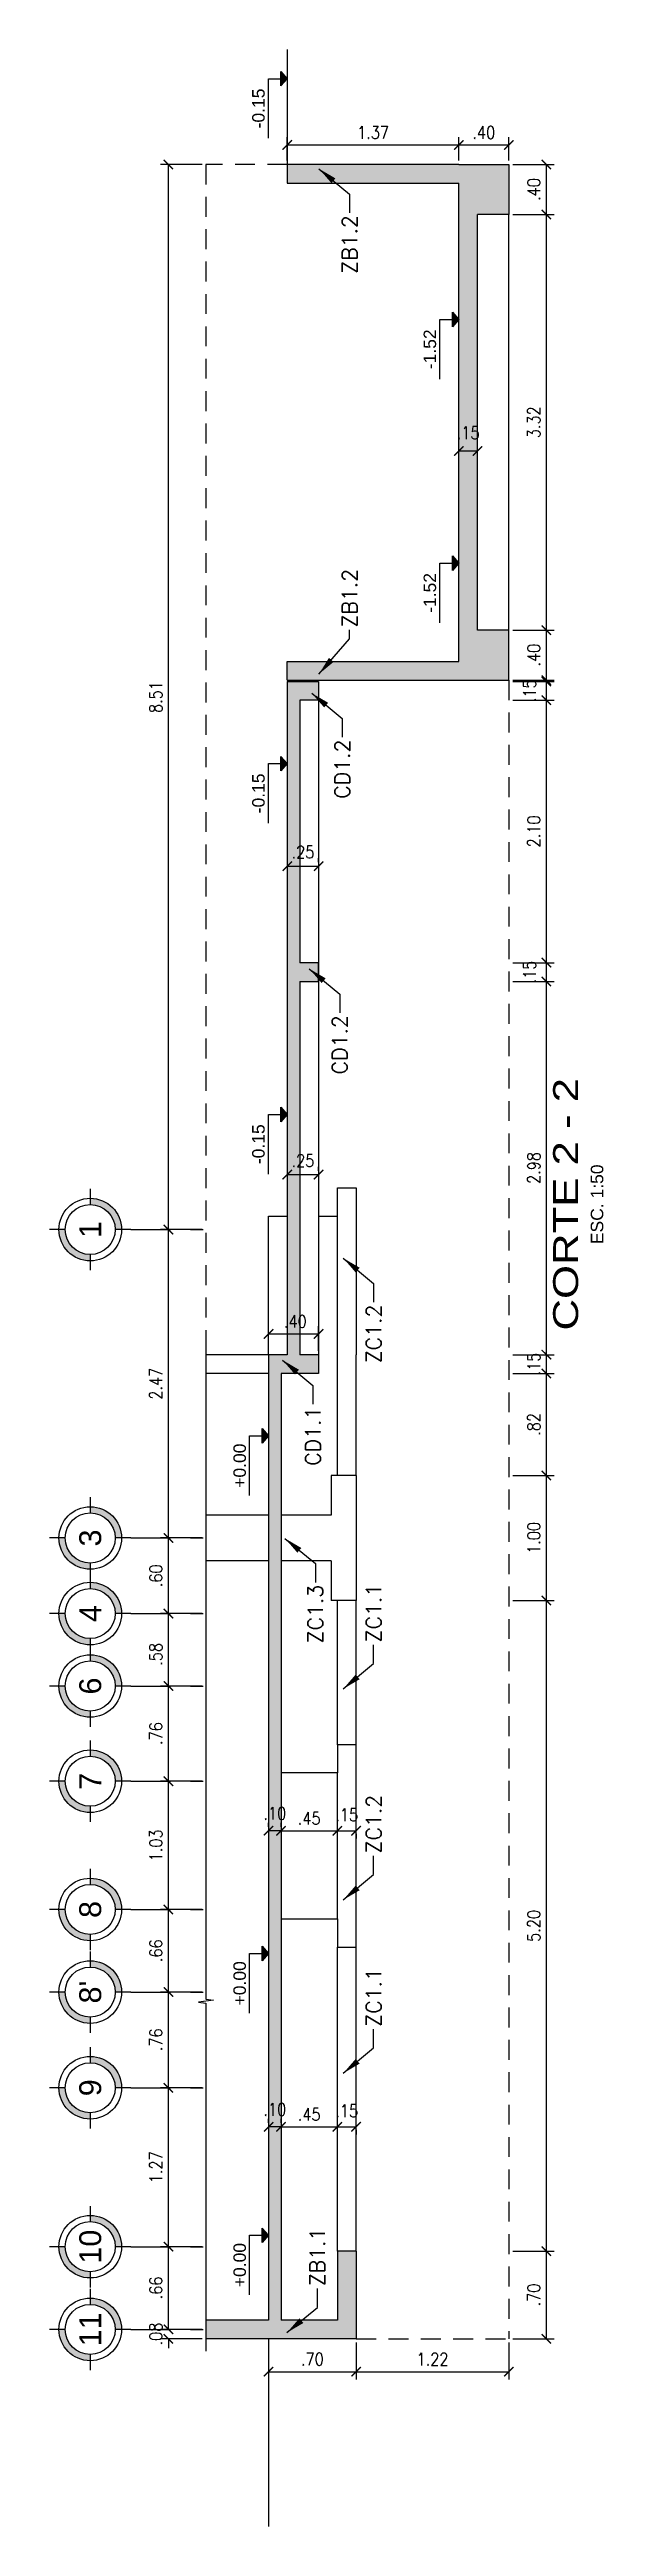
# Model space of a CAD drawing. Header units: millimetres. Extents: x 32 to 57.1, y -1.6 to 19.3.
# Drawn here: x 31.96 to 36.39, y -1.57 to 18.22 of the extents above; entities that cross this region are included whole.
import ezdxf
from ezdxf.enums import TextEntityAlignment as Align

# ---------------------------------------------------------------- set-up
doc = ezdxf.new("R2010")
doc.units = ezdxf.units.MM
doc.header["$LTSCALE"] = 0.05
doc.linetypes.add('DASHDOT2', pattern=[12.7, 6.35, -3.175, 0, -3.175])
doc.linetypes.add('HIDDEN2', pattern=[4.7625, 3.175, -1.5875])
for name, color, linetype in [('ACHURADO', 1, 'Continuous'), ('ACOTADO', 2, 'Continuous'), ('CANT_INVIS', 2, 'HIDDEN2'), ('CANT_VIS', 3, 'Continuous'), ('CONT_CORTE', 4, 'Continuous'), ('EJES', 1, 'DASHDOT2'), ('TITULOS', 1, 'Continuous'), ('TXT_IND', 2, 'Continuous')]:
    doc.layers.add(name, color=color, linetype=linetype)
doc.styles.add('ACOTAMIENTOS', font='romans.shx', dxfattribs={"width": 0.85})
doc.styles.add('ARIAL', font='arial.ttf')
doc.styles.get("Standard").update_dxf_attribs({"font": 'romans.shx'})
doc.dimstyles.new('ACOTA_50', dxfattribs={"dimscale": 0.05, "dimtxt": 2, "dimasz": 1.5, "dimexe": 1.25, "dimexo": 0.625, "dimgap": 1, "dimtad": 1, "dimzin": 4, "dimdsep": 46, "dimtxsty": 'ACOTAMIENTOS', "dimblk1": 'ARCHTICK', "dimblk2": 'ARCHTICK', "dimsah": 1, "dimcen": 1.5, "dimclrd": 1, "dimclre": 1, "dimclrt": 256, "dimadec": 0, "dimazin": 0, "dimtfac": 1, "dimtofl": 0, "dimtmove": 2, "dimatfit": 3, "dimfxl": 0, "dimtolj": 1, "dimtzin": 0, "dimarcsym": 0})

msp = doc.modelspace()

# ---------------------------------------------------------------- texts
at = {"layer": 'TXT_IND', "color": 4, "char_height": 0.12, "rotation": 90}
for s, insert, attachment_point in [('ZB1.2', (34.359, 16.897), 6), ('ZB1.2', (34.359, 13.602), 4), ('CD1.2', (34.301, 12.706), 6), ('CD1.2', (34.281, 10.503), 6), ('ZC1.2', (34.552, 8.19), 6), ('CD1.1', (34.067, 7.375), 6), ('ZC1.3', (34.086, 5.951), 6), ('ZC1.1', (34.552, 5.491), 4), ('ZC1.2', (34.552, 3.804), 4), ('ZC1.1', (34.552, 2.419), 4), ('ZB1.1', (34.102, 0.345), 4)]:
    msp.add_mtext(s, dxfattribs=dict(at, insert=insert, attachment_point=attachment_point))

# ---------------------------------------------------------------- blocks, each defined once
blk = doc.blocks.new('Nivel-elev')
at = {"layer": 'TXT_IND'}
blk.add_hatch(color=1, dxfattribs=at).paths.add_polyline_path([(-0.058, 0.051), (0.058, 0.051), (0, 0)])
for p, q in [((0, 0), (-0.058, 0.051)), ((-0.058, 0.051), (0.058, 0.051)), ((0.058, 0.051), (0, 0))]:
    blk.add_line(p, q, dxfattribs=at)
blk.add_lwpolyline([(-0.476, 0.151), (0, 0.151), (0, 0.051)], dxfattribs=at)
blk.add_attdef('+2.85', (-0.476, 0.171), '', height=0.0975, dxfattribs=at)
blk = doc.blocks.new('_ARCHTICK')
at = {"color": 0, "linetype": 'ByBlock', "const_width": 0.15}
blk.add_lwpolyline([(-0.5, -0.5), (0.5, 0.5)], dxfattribs=at)
blk = doc.blocks.new('*D170')
at = {"layer": 'ACOTADO', "color": 1, "lineweight": -2}
for p, q in [((33.712, -0.106), (33.712, -0.4)), ((34.412, -0.106), (34.412, -0.4)), ((33.712, -0.338), (34.412, -0.338))]:
    blk.add_line(p, q, dxfattribs=at)
at = {"layer": 'DEFPOINTS', "color": 0}
for p in [(33.712, -0.075), (34.412, -0.075), (34.412, -0.338)]:
    blk.add_point(p, dxfattribs=at)
at = {"layer": 'ACOTADO', "color": 1, "lineweight": -2, "xscale": 0.07500000000000001, "yscale": 0.07500000000000001, "zscale": 0.07500000000000001, "rotation": 180}
blk.add_blockref('_ARCHTICK', (33.712, -0.338), dxfattribs=at)
at = {"layer": 'ACOTADO', "color": 1, "lineweight": -2, "xscale": 0.07500000000000001, "yscale": 0.07500000000000001, "zscale": 0.07500000000000001}
blk.add_blockref('_ARCHTICK', (34.412, -0.338), dxfattribs=at)
at = {"layer": 'ACOTADO', "insert": (34.062, -0.238), "char_height": 0.1, "attachment_point": 5, "style": 'ACOTAMIENTOS'}
blk.add_mtext('\\A1;.70', dxfattribs=at)
blk = doc.blocks.new('*D171')
at = {"layer": 'ACOTADO', "color": 1, "lineweight": -2}
for p, q in [((35.663, 0.625), (35.994, 0.625)), ((35.932, -0.075), (35.932, 0.625)), ((35.663, -0.075), (35.994, -0.075))]:
    blk.add_line(p, q, dxfattribs=at)
at = {"layer": 'DEFPOINTS', "color": 0}
for p in [(35.632, 0.625), (35.932, 0.625), (35.632, -0.075)]:
    blk.add_point(p, dxfattribs=at)
at = {"layer": 'ACOTADO', "color": 1, "lineweight": -2, "xscale": 0.07500000000000001, "yscale": 0.07500000000000001, "zscale": 0.07500000000000001}
for p, rotation in [((35.932, 0.625), 90), ((35.932, -0.075), 270)]:
    blk.add_blockref('_ARCHTICK', p, dxfattribs=dict(at, rotation=rotation))
at = {"layer": 'ACOTADO', "insert": (35.832, 0.275), "char_height": 0.1, "attachment_point": 5, "rotation": 90, "style": 'ACOTAMIENTOS'}
blk.add_mtext('\\A1;.70', dxfattribs=at)
blk = doc.blocks.new('*D169')
at = {"layer": 'ACOTADO', "color": 1, "lineweight": -2}
for p, q in [((35.663, 7.79), (35.994, 7.79)), ((35.932, 7.64), (35.932, 7.79)), ((35.663, 7.64), (35.994, 7.64))]:
    blk.add_line(p, q, dxfattribs=at)
at = {"layer": 'DEFPOINTS', "color": 0}
for p in [(35.632, 7.79), (35.932, 7.79), (35.632, 7.64)]:
    blk.add_point(p, dxfattribs=at)
at = {"layer": 'ACOTADO', "color": 1, "lineweight": -2, "xscale": 0.07500000000000001, "yscale": 0.07500000000000001, "zscale": 0.07500000000000001}
for p, rotation in [((35.932, 7.79), 90), ((35.932, 7.64), 270)]:
    blk.add_blockref('_ARCHTICK', p, dxfattribs=dict(at, rotation=rotation))
at = {"layer": 'ACOTADO', "insert": (35.832, 7.715), "char_height": 0.1, "attachment_point": 5, "rotation": 90, "style": 'ACOTAMIENTOS'}
blk.add_mtext('\\A1;.15', dxfattribs=at)
blk = doc.blocks.new('*D172')
at = {"layer": 'ACOTADO', "color": 1, "lineweight": -2}
for p, q in [((35.663, 5.825), (35.994, 5.825)), ((35.932, 0.625), (35.932, 5.825)), ((35.663, 0.625), (35.994, 0.625))]:
    blk.add_line(p, q, dxfattribs=at)
at = {"layer": 'DEFPOINTS', "color": 0}
for p in [(35.632, 5.825), (35.932, 5.825), (35.632, 0.625)]:
    blk.add_point(p, dxfattribs=at)
at = {"layer": 'ACOTADO', "color": 1, "lineweight": -2, "xscale": 0.07500000000000001, "yscale": 0.07500000000000001, "zscale": 0.07500000000000001}
for p, rotation in [((35.932, 5.825), 90), ((35.932, 0.625), 270)]:
    blk.add_blockref('_ARCHTICK', p, dxfattribs=dict(at, rotation=rotation))
at = {"layer": 'ACOTADO', "insert": (35.832, 3.225), "char_height": 0.1, "attachment_point": 5, "rotation": 90, "style": 'ACOTAMIENTOS'}
blk.add_mtext('\\A1;5.20', dxfattribs=at)
blk = doc.blocks.new('*D173')
at = {"layer": 'ACOTADO', "color": 1, "lineweight": -2}
for p, q in [((35.663, 6.825), (35.994, 6.825)), ((35.932, 5.825), (35.932, 6.825)), ((35.663, 5.825), (35.994, 5.825))]:
    blk.add_line(p, q, dxfattribs=at)
at = {"layer": 'DEFPOINTS', "color": 0}
for p in [(35.632, 6.825), (35.932, 6.825), (35.632, 5.825)]:
    blk.add_point(p, dxfattribs=at)
at = {"layer": 'ACOTADO', "color": 1, "lineweight": -2, "xscale": 0.07500000000000001, "yscale": 0.07500000000000001, "zscale": 0.07500000000000001}
for p, rotation in [((35.932, 6.825), 90), ((35.932, 5.825), 270)]:
    blk.add_blockref('_ARCHTICK', p, dxfattribs=dict(at, rotation=rotation))
at = {"layer": 'ACOTADO', "insert": (35.832, 6.325), "char_height": 0.1, "attachment_point": 5, "rotation": 90, "style": 'ACOTAMIENTOS'}
blk.add_mtext('\\A1;1.00', dxfattribs=at)
blk = doc.blocks.new('*D174')
at = {"layer": 'ACOTADO', "color": 1, "lineweight": -2}
for p, q in [((35.663, 7.64), (35.994, 7.64)), ((35.932, 6.825), (35.932, 7.64)), ((35.663, 6.825), (35.994, 6.825))]:
    blk.add_line(p, q, dxfattribs=at)
at = {"layer": 'DEFPOINTS', "color": 0}
for p in [(35.632, 7.64), (35.932, 7.64), (35.632, 6.825)]:
    blk.add_point(p, dxfattribs=at)
at = {"layer": 'ACOTADO', "color": 1, "lineweight": -2, "xscale": 0.07500000000000001, "yscale": 0.07500000000000001, "zscale": 0.07500000000000001}
for p, rotation in [((35.932, 7.64), 90), ((35.932, 6.825), 270)]:
    blk.add_blockref('_ARCHTICK', p, dxfattribs=dict(at, rotation=rotation))
at = {"layer": 'ACOTADO', "insert": (35.832, 7.233), "char_height": 0.1, "attachment_point": 5, "rotation": 90, "style": 'ACOTAMIENTOS'}
blk.add_mtext('\\A1;.82', dxfattribs=at)
blk = doc.blocks.new('Titulos')
at = {"layer": 'TITULOS', "color": 1, "style": 'ARIAL', "width": 1.25}
blk.add_attdef('TITULO_1', text='', height=0.2, dxfattribs=at).set_placement((0, 0.25), align=Align.MIDDLE_CENTER)
at = {"layer": 'TITULOS', "style": 'ARIAL', "width": 1.25}
blk.add_attdef('TITULO_2', text='', height=0.2, dxfattribs=at).set_placement((0, 0), align=Align.MIDDLE_CENTER)
at = {"layer": 'TITULOS', "color": 2, "width": 1.25}
for tag, p in [('ESCALA_1', (0, -0.25)), ('ESCALA_2', (0, -0.408))]:
    blk.add_attdef(tag, text='', height=0.1, dxfattribs=at).set_placement(p, align=Align.MIDDLE_CENTER)
blk = doc.blocks.new('*D175')
at = {"layer": 'ACOTADO', "color": 1, "lineweight": -2}
for p, q in [((33.712, 1.65), (33.712, 1.682)), ((33.812, 1.619), (33.712, 1.619)), ((33.812, 1.65), (33.812, 1.682))]:
    blk.add_line(p, q, dxfattribs=at)
at = {"layer": 'DEFPOINTS', "color": 0}
for p in [(33.712, 1.619), (33.712, 1.619), (33.812, 1.619)]:
    blk.add_point(p, dxfattribs=at)
at = {"layer": 'ACOTADO', "color": 1, "lineweight": -2, "xscale": 0.07500000000000001, "yscale": 0.07500000000000001, "zscale": 0.07500000000000001, "rotation": 180}
blk.add_blockref('_ARCHTICK', (33.712, 1.619), dxfattribs=at)
at = {"layer": 'ACOTADO', "color": 1, "lineweight": -2, "xscale": 0.07500000000000001, "yscale": 0.07500000000000001, "zscale": 0.07500000000000001}
blk.add_blockref('_ARCHTICK', (33.812, 1.619), dxfattribs=at)
at = {"layer": 'ACOTADO', "insert": (33.762, 1.758), "char_height": 0.1, "attachment_point": 5, "style": 'ACOTAMIENTOS'}
blk.add_mtext('\\A1;.10', dxfattribs=at)
blk = doc.blocks.new('*D176')
at = {"layer": 'ACOTADO', "color": 1, "lineweight": -2}
for p, q in [((33.812, 1.65), (33.812, 1.682)), ((33.812, 1.619), (34.262, 1.619)), ((34.262, 1.646), (34.262, 1.682))]:
    blk.add_line(p, q, dxfattribs=at)
at = {"layer": 'DEFPOINTS', "color": 0}
for p in [(33.812, 1.619), (34.262, 1.619), (34.262, 1.615)]:
    blk.add_point(p, dxfattribs=at)
at = {"layer": 'ACOTADO', "color": 1, "lineweight": -2, "xscale": 0.07500000000000001, "yscale": 0.07500000000000001, "zscale": 0.07500000000000001, "rotation": 180}
blk.add_blockref('_ARCHTICK', (33.812, 1.619), dxfattribs=at)
at = {"layer": 'ACOTADO', "color": 1, "lineweight": -2, "xscale": 0.07500000000000001, "yscale": 0.07500000000000001, "zscale": 0.07500000000000001}
blk.add_blockref('_ARCHTICK', (34.262, 1.619), dxfattribs=at)
at = {"layer": 'ACOTADO', "insert": (34.037, 1.719), "char_height": 0.1, "attachment_point": 5, "style": 'ACOTAMIENTOS'}
blk.add_mtext('\\A1;.45', dxfattribs=at)
blk = doc.blocks.new('*D177')
at = {"layer": 'ACOTADO', "color": 1, "lineweight": -2}
for p, q in [((34.262, 1.646), (34.262, 1.682)), ((34.262, 1.619), (34.412, 1.619)), ((34.412, 1.594), (34.412, 1.557))]:
    blk.add_line(p, q, dxfattribs=at)
at = {"layer": 'DEFPOINTS', "color": 0}
for p in [(34.262, 1.615), (34.412, 1.625), (34.412, 1.619)]:
    blk.add_point(p, dxfattribs=at)
at = {"layer": 'ACOTADO', "color": 1, "lineweight": -2, "xscale": 0.07500000000000001, "yscale": 0.07500000000000001, "zscale": 0.07500000000000001, "rotation": 180}
blk.add_blockref('_ARCHTICK', (34.262, 1.619), dxfattribs=at)
at = {"layer": 'ACOTADO', "color": 1, "lineweight": -2, "xscale": 0.07500000000000001, "yscale": 0.07500000000000001, "zscale": 0.07500000000000001}
blk.add_blockref('_ARCHTICK', (34.412, 1.619), dxfattribs=at)
at = {"layer": 'ACOTADO', "insert": (34.337, 1.747), "char_height": 0.1, "attachment_point": 5, "style": 'ACOTAMIENTOS'}
blk.add_mtext('\\A1;.15', dxfattribs=at)
blk = doc.blocks.new('*D178')
at = {"layer": 'ACOTADO', "color": 1, "lineweight": -2}
for p, q in [((33.712, 4.016), (33.712, 4.048)), ((33.812, 3.985), (33.712, 3.985)), ((33.812, 4.016), (33.812, 4.048))]:
    blk.add_line(p, q, dxfattribs=at)
at = {"layer": 'DEFPOINTS', "color": 0}
for p in [(33.712, 3.985), (33.712, 3.985), (33.812, 3.985)]:
    blk.add_point(p, dxfattribs=at)
at = {"layer": 'ACOTADO', "color": 1, "lineweight": -2, "xscale": 0.07500000000000001, "yscale": 0.07500000000000001, "zscale": 0.07500000000000001, "rotation": 180}
blk.add_blockref('_ARCHTICK', (33.712, 3.985), dxfattribs=at)
at = {"layer": 'ACOTADO', "color": 1, "lineweight": -2, "xscale": 0.07500000000000001, "yscale": 0.07500000000000001, "zscale": 0.07500000000000001}
blk.add_blockref('_ARCHTICK', (33.812, 3.985), dxfattribs=at)
at = {"layer": 'ACOTADO', "insert": (33.762, 4.124), "char_height": 0.1, "attachment_point": 5, "style": 'ACOTAMIENTOS'}
blk.add_mtext('\\A1;.10', dxfattribs=at)
blk = doc.blocks.new('*D179')
at = {"layer": 'ACOTADO', "color": 1, "lineweight": -2}
for p, q in [((33.812, 4.016), (33.812, 4.048)), ((33.812, 3.985), (34.262, 3.985)), ((34.262, 4.012), (34.262, 4.048))]:
    blk.add_line(p, q, dxfattribs=at)
at = {"layer": 'DEFPOINTS', "color": 0}
for p in [(33.812, 3.985), (34.262, 3.985), (34.262, 3.981)]:
    blk.add_point(p, dxfattribs=at)
at = {"layer": 'ACOTADO', "color": 1, "lineweight": -2, "xscale": 0.07500000000000001, "yscale": 0.07500000000000001, "zscale": 0.07500000000000001, "rotation": 180}
blk.add_blockref('_ARCHTICK', (33.812, 3.985), dxfattribs=at)
at = {"layer": 'ACOTADO', "color": 1, "lineweight": -2, "xscale": 0.07500000000000001, "yscale": 0.07500000000000001, "zscale": 0.07500000000000001}
blk.add_blockref('_ARCHTICK', (34.262, 3.985), dxfattribs=at)
at = {"layer": 'ACOTADO', "insert": (34.037, 4.085), "char_height": 0.1, "attachment_point": 5, "style": 'ACOTAMIENTOS'}
blk.add_mtext('\\A1;.45', dxfattribs=at)
blk = doc.blocks.new('*D180')
at = {"layer": 'ACOTADO', "color": 1, "lineweight": -2}
for p, q in [((34.262, 4.012), (34.262, 4.048)), ((34.262, 3.985), (34.412, 3.985)), ((34.412, 3.96), (34.412, 3.923))]:
    blk.add_line(p, q, dxfattribs=at)
at = {"layer": 'DEFPOINTS', "color": 0}
for p in [(34.262, 3.981), (34.412, 3.991), (34.412, 3.985)]:
    blk.add_point(p, dxfattribs=at)
at = {"layer": 'ACOTADO', "color": 1, "lineweight": -2, "xscale": 0.07500000000000001, "yscale": 0.07500000000000001, "zscale": 0.07500000000000001, "rotation": 180}
blk.add_blockref('_ARCHTICK', (34.262, 3.985), dxfattribs=at)
at = {"layer": 'ACOTADO', "color": 1, "lineweight": -2, "xscale": 0.07500000000000001, "yscale": 0.07500000000000001, "zscale": 0.07500000000000001}
blk.add_blockref('_ARCHTICK', (34.412, 3.985), dxfattribs=at)
at = {"layer": 'ACOTADO', "insert": (34.337, 4.113), "char_height": 0.1, "attachment_point": 5, "style": 'ACOTAMIENTOS'}
blk.add_mtext('\\A1;.15', dxfattribs=at)
blk = doc.blocks.new('*D181')
at = {"layer": 'ACOTADO', "color": 1, "lineweight": -2}
for p, q in [((34.412, -0.106), (34.412, -0.4)), ((35.632, -0.106), (35.632, -0.4)), ((34.412, -0.338), (35.632, -0.338))]:
    blk.add_line(p, q, dxfattribs=at)
at = {"layer": 'DEFPOINTS', "color": 0}
for p in [(34.412, -0.075), (35.632, -0.075), (35.632, -0.338)]:
    blk.add_point(p, dxfattribs=at)
at = {"layer": 'ACOTADO', "color": 1, "lineweight": -2, "xscale": 0.07500000000000001, "yscale": 0.07500000000000001, "zscale": 0.07500000000000001, "rotation": 180}
blk.add_blockref('_ARCHTICK', (34.412, -0.338), dxfattribs=at)
at = {"layer": 'ACOTADO', "color": 1, "lineweight": -2, "xscale": 0.07500000000000001, "yscale": 0.07500000000000001, "zscale": 0.07500000000000001}
blk.add_blockref('_ARCHTICK', (35.632, -0.338), dxfattribs=at)
at = {"layer": 'ACOTADO', "insert": (35.022, -0.238), "char_height": 0.1, "attachment_point": 5, "style": 'ACOTAMIENTOS'}
blk.add_mtext('\\A1;1.22', dxfattribs=at)
blk = doc.blocks.new('*D182')
at = {"layer": 'ACOTADO', "color": 1, "lineweight": -2}
for p, q in [((35.663, 10.773), (35.994, 10.773)), ((35.932, 7.79), (35.932, 10.773)), ((35.663, 7.79), (35.994, 7.79))]:
    blk.add_line(p, q, dxfattribs=at)
at = {"layer": 'DEFPOINTS', "color": 0}
for p in [(35.632, 10.773), (35.932, 10.773), (35.632, 7.79)]:
    blk.add_point(p, dxfattribs=at)
at = {"layer": 'ACOTADO', "color": 1, "lineweight": -2, "xscale": 0.07500000000000001, "yscale": 0.07500000000000001, "zscale": 0.07500000000000001}
for p, rotation in [((35.932, 10.773), 90), ((35.932, 7.79), 270)]:
    blk.add_blockref('_ARCHTICK', p, dxfattribs=dict(at, rotation=rotation))
at = {"layer": 'ACOTADO', "insert": (35.832, 9.282), "char_height": 0.1, "attachment_point": 5, "rotation": 90, "style": 'ACOTAMIENTOS'}
blk.add_mtext('\\A1;2.98', dxfattribs=at)
blk = doc.blocks.new('*D183')
at = {"layer": 'ACOTADO', "color": 1, "lineweight": -2}
for p, q in [((35.663, 13.581), (35.994, 13.581)), ((35.932, 13.181), (35.932, 13.581)), ((35.663, 13.181), (35.994, 13.181))]:
    blk.add_line(p, q, dxfattribs=at)
at = {"layer": 'DEFPOINTS', "color": 0}
for p in [(35.632, 13.581), (35.932, 13.581), (35.632, 13.181)]:
    blk.add_point(p, dxfattribs=at)
at = {"layer": 'ACOTADO', "color": 1, "lineweight": -2, "xscale": 0.07500000000000001, "yscale": 0.07500000000000001, "zscale": 0.07500000000000001}
for p, rotation in [((35.932, 13.581), 90), ((35.932, 13.181), 270)]:
    blk.add_blockref('_ARCHTICK', p, dxfattribs=dict(at, rotation=rotation))
at = {"layer": 'ACOTADO', "insert": (35.832, 13.381), "char_height": 0.1, "attachment_point": 5, "rotation": 90, "style": 'ACOTAMIENTOS'}
blk.add_mtext('\\A1;.40', dxfattribs=at)
blk = doc.blocks.new('*D184')
at = {"layer": 'ACOTADO', "color": 1, "lineweight": -2}
for p, q in [((35.663, 16.902), (35.994, 16.902)), ((35.932, 13.581), (35.932, 16.902)), ((35.663, 13.581), (35.994, 13.581))]:
    blk.add_line(p, q, dxfattribs=at)
at = {"layer": 'DEFPOINTS', "color": 0}
for p in [(35.632, 16.902), (35.932, 16.902), (35.632, 13.581)]:
    blk.add_point(p, dxfattribs=at)
at = {"layer": 'ACOTADO', "color": 1, "lineweight": -2, "xscale": 0.07500000000000001, "yscale": 0.07500000000000001, "zscale": 0.07500000000000001}
for p, rotation in [((35.932, 16.902), 90), ((35.932, 13.581), 270)]:
    blk.add_blockref('_ARCHTICK', p, dxfattribs=dict(at, rotation=rotation))
at = {"layer": 'ACOTADO', "insert": (35.832, 15.242), "char_height": 0.1, "attachment_point": 5, "rotation": 90, "style": 'ACOTAMIENTOS'}
blk.add_mtext('\\A1;3.32', dxfattribs=at)
blk = doc.blocks.new('*D185')
at = {"layer": 'ACOTADO', "color": 1, "lineweight": -2}
for p, q in [((35.663, 17.302), (35.994, 17.302)), ((35.932, 16.902), (35.932, 17.302)), ((35.663, 16.902), (35.994, 16.902))]:
    blk.add_line(p, q, dxfattribs=at)
at = {"layer": 'DEFPOINTS', "color": 0}
for p in [(35.632, 17.302), (35.932, 17.302), (35.632, 16.902)]:
    blk.add_point(p, dxfattribs=at)
at = {"layer": 'ACOTADO', "color": 1, "lineweight": -2, "xscale": 0.07500000000000001, "yscale": 0.07500000000000001, "zscale": 0.07500000000000001}
for p, rotation in [((35.932, 17.302), 90), ((35.932, 16.902), 270)]:
    blk.add_blockref('_ARCHTICK', p, dxfattribs=dict(at, rotation=rotation))
at = {"layer": 'ACOTADO', "insert": (35.832, 17.102), "char_height": 0.1, "attachment_point": 5, "rotation": 90, "style": 'ACOTAMIENTOS'}
blk.add_mtext('\\A1;.40', dxfattribs=at)
blk = doc.blocks.new('*D186')
at = {"layer": 'ACOTADO', "color": 1, "lineweight": -2}
for p, q in [((33.862, 17.333), (33.862, 17.52)), ((33.862, 17.458), (35.232, 17.458)), ((35.232, 17.333), (35.232, 17.52))]:
    blk.add_line(p, q, dxfattribs=at)
at = {"layer": 'DEFPOINTS', "color": 0}
for p in [(35.232, 17.458), (33.862, 17.302), (35.232, 17.302)]:
    blk.add_point(p, dxfattribs=at)
at = {"layer": 'ACOTADO', "color": 1, "lineweight": -2, "xscale": 0.07500000000000001, "yscale": 0.07500000000000001, "zscale": 0.07500000000000001, "rotation": 180}
blk.add_blockref('_ARCHTICK', (33.862, 17.458), dxfattribs=at)
at = {"layer": 'ACOTADO', "color": 1, "lineweight": -2, "xscale": 0.07500000000000001, "yscale": 0.07500000000000001, "zscale": 0.07500000000000001}
blk.add_blockref('_ARCHTICK', (35.232, 17.458), dxfattribs=at)
at = {"layer": 'ACOTADO', "insert": (34.547, 17.558), "char_height": 0.1, "attachment_point": 5, "style": 'ACOTAMIENTOS'}
blk.add_mtext('\\A1;1.37', dxfattribs=at)
blk = doc.blocks.new('*D187')
at = {"layer": 'ACOTADO', "color": 1, "lineweight": -2}
for p, q in [((35.232, 17.333), (35.232, 17.52)), ((35.232, 17.458), (35.632, 17.458)), ((35.632, 17.333), (35.632, 17.52))]:
    blk.add_line(p, q, dxfattribs=at)
at = {"layer": 'DEFPOINTS', "color": 0}
for p in [(35.632, 17.458), (35.232, 17.302), (35.632, 17.302)]:
    blk.add_point(p, dxfattribs=at)
at = {"layer": 'ACOTADO', "color": 1, "lineweight": -2, "xscale": 0.07500000000000001, "yscale": 0.07500000000000001, "zscale": 0.07500000000000001, "rotation": 180}
blk.add_blockref('_ARCHTICK', (35.232, 17.458), dxfattribs=at)
at = {"layer": 'ACOTADO', "color": 1, "lineweight": -2, "xscale": 0.07500000000000001, "yscale": 0.07500000000000001, "zscale": 0.07500000000000001}
blk.add_blockref('_ARCHTICK', (35.632, 17.458), dxfattribs=at)
at = {"layer": 'ACOTADO', "insert": (35.432, 17.558), "char_height": 0.1, "attachment_point": 5, "style": 'ACOTAMIENTOS'}
blk.add_mtext('\\A1;.40', dxfattribs=at)
blk = doc.blocks.new('*D188')
at = {"layer": 'ACOTADO', "color": 1, "lineweight": -2}
for p, q in [((35.232, 15.044), (35.232, 15.075)), ((35.382, 15.044), (35.382, 15.075)), ((35.232, 15.013), (35.382, 15.013))]:
    blk.add_line(p, q, dxfattribs=at)
at = {"layer": 'DEFPOINTS', "color": 0}
for p in [(35.232, 15.013), (35.382, 15.013), (35.382, 15.013)]:
    blk.add_point(p, dxfattribs=at)
at = {"layer": 'ACOTADO', "color": 1, "lineweight": -2, "xscale": 0.07500000000000001, "yscale": 0.07500000000000001, "zscale": 0.07500000000000001, "rotation": 180}
blk.add_blockref('_ARCHTICK', (35.232, 15.013), dxfattribs=at)
at = {"layer": 'ACOTADO', "color": 1, "lineweight": -2, "xscale": 0.07500000000000001, "yscale": 0.07500000000000001, "zscale": 0.07500000000000001}
blk.add_blockref('_ARCHTICK', (35.382, 15.013), dxfattribs=at)
at = {"layer": 'ACOTADO', "insert": (35.307, 15.158), "char_height": 0.1, "attachment_point": 5, "style": 'ACOTAMIENTOS'}
blk.add_mtext('\\A1;.15', dxfattribs=at)
blk = doc.blocks.new('EJE')
at = {"layer": 'EJES', "linetype": 'Continuous'}
for points in [[(-0.25, 0), (-0.2, 0, -0.414214), (0, 0.2), (0, 0.25, 0.414214)], [(0.25, 0), (0.2, 0, -0.414214), (0, -0.2), (0, -0.25, 0.414214)]]:
    blk.add_hatch(color=256, dxfattribs=at).paths.add_polyline_path(points)
at = {"layer": 'EJES', "color": 1, "linetype": 'Continuous'}
for p, q in [((0, 0.2), (0, 0.325)), ((-0.2, 0), (-0.325, 0)), ((0.325, 0), (0.2, 0)), ((0, -0.325), (0, -0.2))]:
    blk.add_line(p, q, dxfattribs=at)
at = {"layer": 'EJES', "color": 3, "linetype": 'Continuous'}
for radius in [0.25, 0.2]:
    blk.add_circle((0, 0), radius, dxfattribs=at)
at = {"layer": 'EJES', "color": 4, "linetype": 'Continuous', "style": 'ARIAL'}
blk.add_attdef('EJE', text='', height=0.175, dxfattribs=at).set_placement((0, 0), align=Align.MIDDLE_CENTER)
blk = doc.blocks.new('*D189')
at = {"layer": 'ACOTADO', "color": 1, "lineweight": -2}
for p, q in [((33.181, 0), (32.849, 0)), ((32.912, 0), (32.912, 0.075)), ((33.181, -0.075), (32.849, -0.075)), ((32.912, -0.075), (32.912, -0.15))]:
    blk.add_line(p, q, dxfattribs=at)
at = {"layer": 'DEFPOINTS', "color": 0}
for p in [(32.912, 0), (33.212, 0), (33.212, -0.075)]:
    blk.add_point(p, dxfattribs=at)
at = {"layer": 'ACOTADO', "color": 1, "lineweight": -2, "xscale": 0.07500000000000001, "yscale": 0.07500000000000001, "zscale": 0.07500000000000001}
for p, rotation in [((32.912, 0), 270), ((32.912, -0.075), 90)]:
    blk.add_blockref('_ARCHTICK', p, dxfattribs=dict(at, rotation=rotation))
at = {"layer": 'ACOTADO', "insert": (32.812, -0.037), "char_height": 0.1, "attachment_point": 5, "rotation": 90, "style": 'ACOTAMIENTOS'}
blk.add_mtext('\\A1;.08', dxfattribs=at)
blk = doc.blocks.new('*D190')
at = {"layer": 'ACOTADO', "color": 1, "lineweight": -2}
for p, q in [((33.181, 0.661), (32.849, 0.661)), ((32.912, 0), (32.912, 0.661)), ((33.181, 0), (32.849, 0))]:
    blk.add_line(p, q, dxfattribs=at)
at = {"layer": 'DEFPOINTS', "color": 0}
for p in [(32.912, 0.661), (33.212, 0.661), (33.212, 0)]:
    blk.add_point(p, dxfattribs=at)
at = {"layer": 'ACOTADO', "color": 1, "lineweight": -2, "xscale": 0.07500000000000001, "yscale": 0.07500000000000001, "zscale": 0.07500000000000001}
for p, rotation in [((32.912, 0.661), 90), ((32.912, 0), 270)]:
    blk.add_blockref('_ARCHTICK', p, dxfattribs=dict(at, rotation=rotation))
at = {"layer": 'ACOTADO', "insert": (32.812, 0.331), "char_height": 0.1, "attachment_point": 5, "rotation": 90, "style": 'ACOTAMIENTOS'}
blk.add_mtext('\\A1;.66', dxfattribs=at)
blk = doc.blocks.new('*D191')
at = {"layer": 'ACOTADO', "color": 1, "lineweight": -2}
for p, q in [((33.181, 1.931), (32.849, 1.931)), ((32.912, 0.661), (32.912, 1.931)), ((33.181, 0.661), (32.849, 0.661))]:
    blk.add_line(p, q, dxfattribs=at)
at = {"layer": 'DEFPOINTS', "color": 0}
for p in [(32.912, 1.931), (33.212, 1.931), (33.212, 0.661)]:
    blk.add_point(p, dxfattribs=at)
at = {"layer": 'ACOTADO', "color": 1, "lineweight": -2, "xscale": 0.07500000000000001, "yscale": 0.07500000000000001, "zscale": 0.07500000000000001}
for p, rotation in [((32.912, 1.931), 90), ((32.912, 0.661), 270)]:
    blk.add_blockref('_ARCHTICK', p, dxfattribs=dict(at, rotation=rotation))
at = {"layer": 'ACOTADO', "insert": (32.812, 1.296), "char_height": 0.1, "attachment_point": 5, "rotation": 90, "style": 'ACOTAMIENTOS'}
blk.add_mtext('\\A1;1.27', dxfattribs=at)
blk = doc.blocks.new('*D192')
at = {"layer": 'ACOTADO', "color": 1, "lineweight": -2}
for p, q in [((33.181, 2.696), (32.849, 2.696)), ((32.912, 1.931), (32.912, 2.696)), ((33.181, 1.931), (32.849, 1.931))]:
    blk.add_line(p, q, dxfattribs=at)
at = {"layer": 'DEFPOINTS', "color": 0}
for p in [(32.912, 2.696), (33.212, 2.696), (33.212, 1.931)]:
    blk.add_point(p, dxfattribs=at)
at = {"layer": 'ACOTADO', "color": 1, "lineweight": -2, "xscale": 0.07500000000000001, "yscale": 0.07500000000000001, "zscale": 0.07500000000000001}
for p, rotation in [((32.912, 2.696), 90), ((32.912, 1.931), 270)]:
    blk.add_blockref('_ARCHTICK', p, dxfattribs=dict(at, rotation=rotation))
at = {"layer": 'ACOTADO', "insert": (32.812, 2.314), "char_height": 0.1, "attachment_point": 5, "rotation": 90, "style": 'ACOTAMIENTOS'}
blk.add_mtext('\\A1;.76', dxfattribs=at)
blk = doc.blocks.new('*D193')
at = {"layer": 'ACOTADO', "color": 1, "lineweight": -2}
for p, q in [((33.181, 3.356), (32.849, 3.356)), ((32.912, 2.696), (32.912, 3.356)), ((33.181, 2.696), (32.849, 2.696))]:
    blk.add_line(p, q, dxfattribs=at)
at = {"layer": 'DEFPOINTS', "color": 0}
for p in [(32.912, 3.356), (33.212, 3.356), (33.212, 2.696)]:
    blk.add_point(p, dxfattribs=at)
at = {"layer": 'ACOTADO', "color": 1, "lineweight": -2, "xscale": 0.07500000000000001, "yscale": 0.07500000000000001, "zscale": 0.07500000000000001}
for p, rotation in [((32.912, 3.356), 90), ((32.912, 2.696), 270)]:
    blk.add_blockref('_ARCHTICK', p, dxfattribs=dict(at, rotation=rotation))
at = {"layer": 'ACOTADO', "insert": (32.812, 3.026), "char_height": 0.1, "attachment_point": 5, "rotation": 90, "style": 'ACOTAMIENTOS'}
blk.add_mtext('\\A1;.66', dxfattribs=at)
blk = doc.blocks.new('*D194')
at = {"layer": 'ACOTADO', "color": 1, "lineweight": -2}
for p, q in [((33.181, 4.381), (32.849, 4.381)), ((32.912, 3.356), (32.912, 4.381)), ((33.181, 3.356), (32.849, 3.356))]:
    blk.add_line(p, q, dxfattribs=at)
at = {"layer": 'DEFPOINTS', "color": 0}
for p in [(32.912, 4.381), (33.212, 4.381), (33.212, 3.356)]:
    blk.add_point(p, dxfattribs=at)
at = {"layer": 'ACOTADO', "color": 1, "lineweight": -2, "xscale": 0.07500000000000001, "yscale": 0.07500000000000001, "zscale": 0.07500000000000001}
for p, rotation in [((32.912, 4.381), 90), ((32.912, 3.356), 270)]:
    blk.add_blockref('_ARCHTICK', p, dxfattribs=dict(at, rotation=rotation))
at = {"layer": 'ACOTADO', "insert": (32.812, 3.868), "char_height": 0.1, "attachment_point": 5, "rotation": 90, "style": 'ACOTAMIENTOS'}
blk.add_mtext('\\A1;1.03', dxfattribs=at)
blk = doc.blocks.new('*D195')
at = {"layer": 'ACOTADO', "color": 1, "lineweight": -2}
for p, q in [((33.181, 5.142), (32.849, 5.142)), ((32.912, 4.381), (32.912, 5.142)), ((33.181, 4.381), (32.849, 4.381))]:
    blk.add_line(p, q, dxfattribs=at)
at = {"layer": 'DEFPOINTS', "color": 0}
for p in [(32.912, 5.142), (33.212, 5.142), (33.212, 4.381)]:
    blk.add_point(p, dxfattribs=at)
at = {"layer": 'ACOTADO', "color": 1, "lineweight": -2, "xscale": 0.07500000000000001, "yscale": 0.07500000000000001, "zscale": 0.07500000000000001}
for p, rotation in [((32.912, 5.142), 90), ((32.912, 4.381), 270)]:
    blk.add_blockref('_ARCHTICK', p, dxfattribs=dict(at, rotation=rotation))
at = {"layer": 'ACOTADO', "insert": (32.812, 4.762), "char_height": 0.1, "attachment_point": 5, "rotation": 90, "style": 'ACOTAMIENTOS'}
blk.add_mtext('\\A1;.76', dxfattribs=at)
blk = doc.blocks.new('*D196')
at = {"layer": 'ACOTADO', "color": 1, "lineweight": -2}
for p, q in [((33.181, 5.721), (32.849, 5.721)), ((32.912, 5.142), (32.912, 5.721)), ((33.181, 5.142), (32.849, 5.142))]:
    blk.add_line(p, q, dxfattribs=at)
at = {"layer": 'DEFPOINTS', "color": 0}
for p in [(32.912, 5.721), (33.212, 5.721), (33.212, 5.142)]:
    blk.add_point(p, dxfattribs=at)
at = {"layer": 'ACOTADO', "color": 1, "lineweight": -2, "xscale": 0.07500000000000001, "yscale": 0.07500000000000001, "zscale": 0.07500000000000001}
for p, rotation in [((32.912, 5.721), 90), ((32.912, 5.142), 270)]:
    blk.add_blockref('_ARCHTICK', p, dxfattribs=dict(at, rotation=rotation))
at = {"layer": 'ACOTADO', "insert": (32.812, 5.395), "char_height": 0.1, "attachment_point": 5, "rotation": 90, "style": 'ACOTAMIENTOS'}
blk.add_mtext('\\A1;.58', dxfattribs=at)
blk = doc.blocks.new('*D197')
at = {"layer": 'ACOTADO', "color": 1, "lineweight": -2}
for p, q in [((33.181, 6.325), (32.849, 6.325)), ((32.912, 5.721), (32.912, 6.325)), ((33.181, 5.721), (32.849, 5.721))]:
    blk.add_line(p, q, dxfattribs=at)
at = {"layer": 'DEFPOINTS', "color": 0}
for p in [(32.912, 6.325), (33.212, 6.325), (33.212, 5.721)]:
    blk.add_point(p, dxfattribs=at)
at = {"layer": 'ACOTADO', "color": 1, "lineweight": -2, "xscale": 0.07500000000000001, "yscale": 0.07500000000000001, "zscale": 0.07500000000000001}
for p, rotation in [((32.912, 6.325), 90), ((32.912, 5.721), 270)]:
    blk.add_blockref('_ARCHTICK', p, dxfattribs=dict(at, rotation=rotation))
at = {"layer": 'ACOTADO', "insert": (32.812, 6.023), "char_height": 0.1, "attachment_point": 5, "rotation": 90, "style": 'ACOTAMIENTOS'}
blk.add_mtext('\\A1;.60', dxfattribs=at)
blk = doc.blocks.new('*D198')
at = {"layer": 'ACOTADO', "color": 1, "lineweight": -2}
for p, q in [((33.181, 8.79), (32.849, 8.79)), ((32.912, 6.325), (32.912, 8.79)), ((33.181, 6.325), (32.849, 6.325))]:
    blk.add_line(p, q, dxfattribs=at)
at = {"layer": 'DEFPOINTS', "color": 0}
for p in [(32.912, 8.79), (33.212, 8.79), (33.212, 6.325)]:
    blk.add_point(p, dxfattribs=at)
at = {"layer": 'ACOTADO', "color": 1, "lineweight": -2, "xscale": 0.07500000000000001, "yscale": 0.07500000000000001, "zscale": 0.07500000000000001}
for p, rotation in [((32.912, 8.79), 90), ((32.912, 6.325), 270)]:
    blk.add_blockref('_ARCHTICK', p, dxfattribs=dict(at, rotation=rotation))
at = {"layer": 'ACOTADO', "insert": (32.812, 7.558), "char_height": 0.1, "attachment_point": 5, "rotation": 90, "style": 'ACOTAMIENTOS'}
blk.add_mtext('\\A1;2.47', dxfattribs=at)
blk = doc.blocks.new('*D199')
at = {"layer": 'ACOTADO', "color": 1, "lineweight": -2}
for p, q in [((33.181, 17.302), (32.849, 17.302)), ((32.912, 8.79), (32.912, 17.302)), ((33.181, 8.79), (32.849, 8.79))]:
    blk.add_line(p, q, dxfattribs=at)
at = {"layer": 'DEFPOINTS', "color": 0}
for p in [(32.912, 17.302), (33.212, 17.302), (33.212, 8.79)]:
    blk.add_point(p, dxfattribs=at)
at = {"layer": 'ACOTADO', "color": 1, "lineweight": -2, "xscale": 0.07500000000000001, "yscale": 0.07500000000000001, "zscale": 0.07500000000000001}
for p, rotation in [((32.912, 17.302), 90), ((32.912, 8.79), 270)]:
    blk.add_blockref('_ARCHTICK', p, dxfattribs=dict(at, rotation=rotation))
at = {"layer": 'ACOTADO', "insert": (32.812, 13.046), "char_height": 0.1, "attachment_point": 5, "rotation": 90, "style": 'ACOTAMIENTOS'}
blk.add_mtext('\\A1;8.51', dxfattribs=at)
blk = doc.blocks.new('*D344')
at = {"layer": 'ACOTADO', "color": 1, "lineweight": -2}
for p, q in [((35.663, 10.923), (35.994, 10.923)), ((35.932, 10.773), (35.932, 10.923)), ((35.663, 10.773), (35.994, 10.773))]:
    blk.add_line(p, q, dxfattribs=at)
at = {"layer": 'DEFPOINTS', "color": 0}
for p in [(35.632, 10.923), (35.932, 10.923), (35.632, 10.773)]:
    blk.add_point(p, dxfattribs=at)
at = {"layer": 'ACOTADO', "color": 1, "lineweight": -2, "xscale": 0.07500000000000001, "yscale": 0.07500000000000001, "zscale": 0.07500000000000001}
for p, rotation in [((35.932, 10.923), 90), ((35.932, 10.773), 270)]:
    blk.add_blockref('_ARCHTICK', p, dxfattribs=dict(at, rotation=rotation))
at = {"layer": 'ACOTADO', "insert": (35.798, 10.848), "char_height": 0.1, "attachment_point": 5, "rotation": 90, "style": 'ACOTAMIENTOS'}
blk.add_mtext('\\A1;.15', dxfattribs=at)
blk = doc.blocks.new('*D345')
at = {"layer": 'ACOTADO', "color": 1, "lineweight": -2}
for p, q in [((35.663, 13.021), (35.994, 13.021)), ((35.932, 10.923), (35.932, 13.021)), ((35.663, 10.923), (35.994, 10.923))]:
    blk.add_line(p, q, dxfattribs=at)
at = {"layer": 'DEFPOINTS', "color": 0}
for p in [(35.632, 13.021), (35.932, 13.021), (35.632, 10.923)]:
    blk.add_point(p, dxfattribs=at)
at = {"layer": 'ACOTADO', "color": 1, "lineweight": -2, "xscale": 0.07500000000000001, "yscale": 0.07500000000000001, "zscale": 0.07500000000000001}
for p, rotation in [((35.932, 13.021), 90), ((35.932, 10.923), 270)]:
    blk.add_blockref('_ARCHTICK', p, dxfattribs=dict(at, rotation=rotation))
at = {"layer": 'ACOTADO', "insert": (35.832, 11.972), "char_height": 0.1, "attachment_point": 5, "rotation": 90, "style": 'ACOTAMIENTOS'}
blk.add_mtext('\\A1;2.10', dxfattribs=at)
blk = doc.blocks.new('*D346')
at = {"layer": 'ACOTADO', "color": 1, "lineweight": -2}
for p, q in [((35.663, 13.171), (35.994, 13.171)), ((35.932, 13.021), (35.932, 13.171)), ((35.663, 13.021), (35.994, 13.021))]:
    blk.add_line(p, q, dxfattribs=at)
at = {"layer": 'DEFPOINTS', "color": 0}
for p in [(35.632, 13.171), (35.932, 13.171), (35.632, 13.021)]:
    blk.add_point(p, dxfattribs=at)
at = {"layer": 'ACOTADO', "color": 1, "lineweight": -2, "xscale": 0.07500000000000001, "yscale": 0.07500000000000001, "zscale": 0.07500000000000001}
for p, rotation in [((35.932, 13.171), 90), ((35.932, 13.021), 270)]:
    blk.add_blockref('_ARCHTICK', p, dxfattribs=dict(at, rotation=rotation))
at = {"layer": 'ACOTADO', "insert": (35.798, 13.096), "char_height": 0.1, "attachment_point": 5, "rotation": 90, "style": 'ACOTAMIENTOS'}
blk.add_mtext('\\A1;.15', dxfattribs=at)
blk = doc.blocks.new('*D347')
at = {"layer": 'ACOTADO', "color": 1, "lineweight": -2}
for p, q in [((33.862, 11.695), (34.112, 11.695)), ((34.112, 11.726), (34.112, 11.757)), ((33.862, 11.664), (33.862, 11.632))]:
    blk.add_line(p, q, dxfattribs=at)
at = {"layer": 'DEFPOINTS', "color": 0}
for p in [(33.862, 11.695), (34.112, 11.695), (34.112, 11.695)]:
    blk.add_point(p, dxfattribs=at)
at = {"layer": 'ACOTADO', "color": 1, "lineweight": -2, "xscale": 0.07500000000000001, "yscale": 0.07500000000000001, "zscale": 0.07500000000000001, "rotation": 180}
blk.add_blockref('_ARCHTICK', (33.862, 11.695), dxfattribs=at)
at = {"layer": 'ACOTADO', "color": 1, "lineweight": -2, "xscale": 0.07500000000000001, "yscale": 0.07500000000000001, "zscale": 0.07500000000000001}
blk.add_blockref('_ARCHTICK', (34.112, 11.695), dxfattribs=at)
at = {"layer": 'ACOTADO', "insert": (33.987, 11.807), "char_height": 0.1, "attachment_point": 5, "style": 'ACOTAMIENTOS'}
blk.add_mtext('\\A1;.25', dxfattribs=at)
blk = doc.blocks.new('*D348')
at = {"layer": 'ACOTADO', "color": 1, "lineweight": -2}
for p, q in [((33.862, 9.229), (34.112, 9.229)), ((33.862, 9.198), (33.862, 9.167)), ((34.112, 9.26), (34.112, 9.292))]:
    blk.add_line(p, q, dxfattribs=at)
at = {"layer": 'DEFPOINTS', "color": 0}
for p in [(33.862, 9.229), (34.112, 9.229), (34.112, 9.229)]:
    blk.add_point(p, dxfattribs=at)
at = {"layer": 'ACOTADO', "color": 1, "lineweight": -2, "xscale": 0.07500000000000001, "yscale": 0.07500000000000001, "zscale": 0.07500000000000001, "rotation": 180}
blk.add_blockref('_ARCHTICK', (33.862, 9.229), dxfattribs=at)
at = {"layer": 'ACOTADO', "color": 1, "lineweight": -2, "xscale": 0.07500000000000001, "yscale": 0.07500000000000001, "zscale": 0.07500000000000001}
blk.add_blockref('_ARCHTICK', (34.112, 9.229), dxfattribs=at)
at = {"layer": 'ACOTADO', "insert": (33.987, 9.341), "char_height": 0.1, "attachment_point": 5, "style": 'ACOTAMIENTOS'}
blk.add_mtext('\\A1;.25', dxfattribs=at)
blk = doc.blocks.new('*D349')
at = {"layer": 'ACOTADO', "color": 1, "lineweight": -2}
for p, q in [((33.712, 7.822), (33.712, 8.019)), ((33.712, 7.956), (34.112, 7.956)), ((34.112, 7.822), (34.112, 8.019))]:
    blk.add_line(p, q, dxfattribs=at)
at = {"layer": 'DEFPOINTS', "color": 0}
for p in [(34.112, 7.956), (33.712, 7.79), (34.112, 7.79)]:
    blk.add_point(p, dxfattribs=at)
at = {"layer": 'ACOTADO', "color": 1, "lineweight": -2, "xscale": 0.07500000000000001, "yscale": 0.07500000000000001, "zscale": 0.07500000000000001, "rotation": 180}
blk.add_blockref('_ARCHTICK', (33.712, 7.956), dxfattribs=at)
at = {"layer": 'ACOTADO', "color": 1, "lineweight": -2, "xscale": 0.07500000000000001, "yscale": 0.07500000000000001, "zscale": 0.07500000000000001}
blk.add_blockref('_ARCHTICK', (34.112, 7.956), dxfattribs=at)
at = {"layer": 'ACOTADO', "insert": (33.926, 8.056), "char_height": 0.1, "attachment_point": 5, "style": 'ACOTAMIENTOS'}
blk.add_mtext('\\A1;.40', dxfattribs=at)

# ---------------------------------------------------------------- dimensions: what is measured, and where the dimension line sits
at = {"layer": 'ACOTADO', "color": 1}
dim = msp.add_aligned_dim(p1=(33.862, 17.302), p2=(35.232, 17.302), distance=0.156, dimstyle='ACOTA_50', dxfattribs=at)
dim.commit()
dim.dimension.update_dxf_attribs({"geometry": '*D186', "text_midpoint": (34.547, 17.558)})
for base, p1, p2, angle, picture, middle in [((35.632, 17.458), (35.232, 17.302), (35.632, 17.302), 180, '*D187', (35.432, 17.558)), ((32.912, 17.302), (33.212, 8.79), (33.212, 17.302), 90, '*D199', (32.812, 13.046)), ((35.932, 17.302), (35.632, 16.902), (35.632, 17.302), 90, '*D185', (35.832, 17.102)), ((35.932, 16.902), (35.632, 13.581), (35.632, 16.902), 90, '*D184', (35.832, 15.242)), ((35.932, 13.581), (35.632, 13.181), (35.632, 13.581), 90, '*D183', (35.832, 13.381)), ((35.932, 10.773), (35.632, 7.79), (35.632, 10.773), 90, '*D182', (35.832, 9.282)), ((32.912, 8.7903), (33.212, 6.325), (33.212, 8.7903), 90, '*D198', (32.812, 7.5577)), ((35.932, 7.6404), (35.632, 6.825), (35.632, 7.6404), 90, '*D174', (35.832, 7.2327)), ((35.932, 6.825), (35.632, 5.825), (35.632, 6.825), 90, '*D173', (35.832, 6.325)), ((32.912, 6.325), (33.212, 5.721), (33.212, 6.325), 90, '*D197', (32.812, 6.023)), ((35.932, 5.825), (35.632, 0.625), (35.632, 5.825), 90, '*D172', (35.832, 3.225)), ((34.262, 3.985), (33.812, 3.985), (34.262, 3.981), 180, '*D179', (34.037, 4.085)), ((34.262, 1.619), (33.812, 1.619), (34.262, 1.615), 180, '*D176', (34.037, 1.719))]:
    dim = msp.add_linear_dim(base=base, p1=p1, p2=p2, angle=angle, dimstyle='ACOTA_50', dxfattribs=at)
    dim.commit()
    dim.dimension.update_dxf_attribs({"geometry": picture, "text_midpoint": middle})
for base, p1, p2, angle, picture, middle, dimtype in [((35.382, 15.013), (35.232, 15.013), (35.382, 15.013), 0, '*D188', (35.307, 15.158), 161), ((34.412, 3.985), (34.262, 3.981), (34.412, 3.991), 180, '*D180', (34.337, 4.113), 160), ((34.412, 1.619), (34.262, 1.615), (34.412, 1.625), 180, '*D177', (34.337, 1.747), 160)]:
    dim = msp.add_linear_dim(base=base, p1=p1, p2=p2, angle=angle, dimstyle='ACOTA_50', dxfattribs=at)
    dim.commit()
    dim.dimension.update_dxf_attribs({"geometry": picture, "text_midpoint": middle, "dimtype": dimtype})
at = {"layer": 'ACOTADO'}
for base, p1, p2, angle, picture, middle, dimtype in [((35.932, 13.171), (35.632, 13.021), (35.632, 13.171), 90, '*D346', (35.798, 13.096), 160), ((34.112, 11.695), (33.862, 11.695), (34.112, 11.695), 360, '*D347', (33.987, 11.807), 161), ((35.932, 10.923), (35.632, 10.773), (35.632, 10.923), 90, '*D344', (35.798, 10.848), 160), ((34.112, 9.229), (33.862, 9.229), (34.112, 9.229), 360, '*D348', (33.987, 9.341), 161), ((34.112, 7.956), (33.712, 7.79), (34.112, 7.79), 0, '*D349', (33.926, 8.056), 161), ((35.932, 7.79), (35.632, 7.64), (35.632, 7.79), 90, '*D169', (35.832, 7.715), 160), ((32.912, 5.721), (33.212, 5.142), (33.212, 5.721), 90, '*D196', (32.812, 5.395), 160), ((33.712, 3.985), (33.812, 3.985), (33.712, 3.985), 180, '*D178', (33.762, 4.124), 160), ((33.712, 1.619), (33.812, 1.619), (33.712, 1.619), 180, '*D175', (33.762, 1.758), 160), ((32.91199406, 0.000034472), (33.21199406, -0.074965528), (33.21199406, 0.000034472), 90, '*D189', (32.81199406, -0.037465528), 160)]:
    dim = msp.add_linear_dim(base=base, p1=p1, p2=p2, angle=angle, dimstyle='ACOTA_50', dxfattribs=at)
    dim.commit()
    dim.dimension.update_dxf_attribs({"geometry": picture, "text_midpoint": middle, "dimtype": dimtype})
for base, p1, p2, picture, middle in [((35.932, 13.021), (35.632, 10.923), (35.632, 13.021), '*D345', (35.832, 11.972)), ((32.912, 5.142), (33.212, 4.381), (33.212, 5.142), '*D195', (32.812, 4.762)), ((32.91199406, 4.38087057), (33.21199406, 3.35587057), (33.21199406, 4.38087057), '*D194', (32.81199406, 3.86837057)), ((32.912, 3.356), (33.212, 2.696), (33.212, 3.356), '*D193', (32.812, 3.026)), ((32.912, 2.696), (33.212, 1.9314), (33.212, 2.696), '*D192', (32.812, 2.3137)), ((32.912, 1.931), (33.212, 0.661), (33.212, 1.931), '*D191', (32.812, 1.296)), ((32.912, 0.661), (33.212, 0), (33.212, 0.661), '*D190', (32.812, 0.331)), ((35.932, 0.625), (35.632, -0.075), (35.632, 0.625), '*D171', (35.832, 0.275))]:
    dim = msp.add_linear_dim(base=base, p1=p1, p2=p2, angle=90, dimstyle='ACOTA_50', dxfattribs=at)
    dim.commit()
    dim.dimension.update_dxf_attribs({"geometry": picture, "text_midpoint": middle})
dim = msp.add_linear_dim(base=(34.412, -0.338), p1=(33.712, -0.075), p2=(34.412, -0.075), dimstyle='ACOTA_50', dxfattribs=at)
dim.commit()
dim.dimension.update_dxf_attribs({"geometry": '*D170', "text_midpoint": (34.062, -0.238)})
at = {"layer": 'ACOTADO', "color": 1}
dim = msp.add_linear_dim(base=(35.632, -0.338), p1=(34.412, -0.075), p2=(35.632, -0.075), dimstyle='ACOTA_50', dxfattribs=at)
dim.commit()
dim.dimension.update_dxf_attribs({"geometry": '*D181', "text_midpoint": (35.022, -0.238)})

# ---------------------------------------------------------------- hatches: boundary and pattern name
at = {"layer": 'ACHURADO'}
for points in [[(35.632, 17.302), (35.232, 17.302), (33.862, 17.302), (33.862, 17.152), (35.232, 17.152), (35.232, 13.331), (33.862, 13.331), (33.862, 13.181), (35.382, 13.181), (35.632, 13.181), (35.632, 13.581), (35.382, 13.581), (35.382, 16.902), (35.632, 16.902)], [(34.412, 0.625), (34.262, 0.625), (34.262, 0.075), (33.812, 0.075), (33.812, 6.508), (33.812, 7.64), (34.112, 7.64), (34.112, 7.79), (33.962, 7.79), (33.962, 10.773), (34.112, 10.773), (34.112, 10.923), (33.962, 10.923), (33.962, 13.021), (34.112, 13.021), (34.112, 13.171), (33.862, 13.171), (33.862, 7.79), (33.712, 7.79), (33.712, 0.075), (33.212, 0.075), (33.212, -0.075), (33.712, -0.075), (34.412, -0.075)]]:
    msp.add_hatch(color=254, dxfattribs=at).paths.add_polyline_path(points)

# ---------------------------------------------------------------- linework, layer by layer
at = {"layer": 'CANT_INVIS', "color": 6}
for points in [[(33.862, 17.302), (33.212, 17.302), (33.212, 7.79)], [(35.632, 13.181), (35.632, -0.075)], [(34.412, -0.075), (35.632, -0.075)]]:
    msp.add_lwpolyline(points, dxfattribs=at)
at = {"layer": 'CANT_VIS'}
for p, q in [((34.112, 13.021), (34.112, 7.79)), ((34.262, 6.825), (34.262, 8.898)), ((33.712, 7.79), (33.212, 7.79)), ((34.412, 6.825), (34.412, 7.79)), ((33.712, 7.64), (33.212, 7.64)), ((34.412, 6.825), (34.212, 6.825)), ((34.212, 6.825), (34.212, 6.508)), ((34.412, 6.825), (34.412, 5.825)), ((33.712, 6.508), (33.212, 6.508)), ((34.212, 6.508), (33.812, 6.508)), ((33.712, 6.143), (33.212, 6.143)), ((34.212, 6.143), (33.812, 6.143)), ((34.212, 6.143), (34.212, 5.825)), ((34.412, 5.825), (34.212, 5.825)), ((34.262, 4.672), (34.262, 5.825)), ((34.412, 4.672), (34.412, 5.825)), ((34.412, 4.672), (34.262, 4.672)), ((34.262, 4.672), (34.262, 4.447)), ((34.412, 3.056), (34.412, 4.672)), ((34.262, 4.447), (33.812, 4.447)), ((34.262, 3.281), (34.262, 4.447)), ((33.812, 3.281), (34.262, 3.281)), ((34.262, 3.281), (34.262, 3.056)), ((34.262, 0.625), (34.262, 3.056)), ((34.262, 3.056), (34.412, 3.056)), ((34.412, 0.625), (34.412, 3.056))]:
    msp.add_line(p, q, dxfattribs=at)
for points in [[(35.632, 13.581), (35.632, 16.902)], [(34.112, 8.898), (34.262, 8.898), (34.262, 9.123), (34.412, 9.123), (34.412, 7.79)], [(33.712, 7.79), (33.712, 8.898), (33.862, 8.898)]]:
    msp.add_lwpolyline(points, dxfattribs=at)
at = {"layer": 'CONT_CORTE', "color": 1}
for p, q in [((33.862, 18.221), (33.862, 17.302)), ((33.712, -0.075), (33.712, -1.575))]:
    msp.add_line(p, q, dxfattribs=at)
at = {"layer": 'CONT_CORTE'}
for p, q in [((33.862, 13.181), (33.862, 13.331)), ((33.862, 13.171), (33.862, 7.79)), ((33.862, 13.171), (34.112, 13.171)), ((34.112, 13.171), (34.112, 13.021)), ((33.962, 13.021), (33.962, 10.923)), ((34.112, 13.021), (33.962, 13.021)), ((33.962, 10.773), (33.962, 7.79)), ((33.712, 7.79), (33.712, 0.075)), ((33.862, 7.79), (33.712, 7.79)), ((34.112, 7.79), (33.962, 7.79)), ((34.112, 7.79), (34.112, 7.64)), ((34.112, 7.64), (33.812, 7.64)), ((33.812, 7.64), (33.812, 6.508)), ((33.812, 6.508), (33.812, 0.075)), ((34.412, 0.625), (34.262, 0.625)), ((34.262, 0.625), (34.262, 0.075)), ((34.412, 0.625), (34.412, -0.075)), ((33.712, 0.075), (33.212, 0.075)), ((34.262, 0.075), (33.812, 0.075)), ((33.712, -0.075), (33.212, -0.075)), ((34.412, -0.075), (33.712, -0.075)), ((33.712, -0.075), (33.712, -0.075))]:
    msp.add_line(p, q, dxfattribs=at)
for points in [[(35.232, 17.302), (33.862, 17.302), (33.862, 17.152), (35.232, 17.152)], [(35.232, 17.302), (35.632, 17.302), (35.632, 16.902), (35.382, 16.902), (35.382, 16.902)], [(33.862, 13.331), (35.232, 13.331), (35.232, 17.152)], [(35.382, 13.581), (35.382, 16.902)], [(35.232, 13.181), (35.632, 13.181), (35.632, 13.581), (35.382, 13.581), (35.382, 13.581)], [(33.862, 13.181), (35.382, 13.181)], [(33.962, 10.773), (34.112, 10.773), (34.112, 10.923), (33.962, 10.923)]]:
    msp.add_lwpolyline(points, dxfattribs=at)
at = {"layer": 'CONT_CORTE', "color": 1}
msp.add_lwpolyline([(33.212, 7.89), (33.212, 2.64), (33.272, 2.632), (33.152, 2.616), (33.212, 2.608), (33.212, -0.175)], dxfattribs=at)
at = {"layer": 'EJES'}
for p, q in [((32.612, 8.79), (33.212, 8.79)), ((32.612, 6.325), (33.212, 6.325)), ((32.612, 5.721), (33.212, 5.721)), ((32.612, 5.142), (33.212, 5.142)), ((32.612, 4.381), (33.212, 4.381)), ((32.612, 3.356), (33.212, 3.356)), ((32.612, 2.696), (33.212, 2.696)), ((32.612, 1.931), (33.212, 1.931)), ((32.612, 0.661), (33.212, 0.661)), ((32.612, 0), (33.212, 0))]:
    msp.add_line(p, q, dxfattribs=at)

# ---------------------------------------------------------------- block references
at = {"layer": 'EJES', "rotation": 90}
for p, values in [((32.287, 8.79), {'EJE': '1'}), ((32.287, 6.325), {'EJE': '3'}), ((32.287, 5.721), {'EJE': '4'}), ((32.287, 5.142), {'EJE': '6'}), ((32.287, 4.381), {'EJE': '7'}), ((32.287, 3.356), {'EJE': '8'}), ((32.287, 2.696), {'EJE': "8'"}), ((32.287, 1.931), {'EJE': '9'}), ((32.287, 0.661), {'EJE': '10'}), ((32.287, 0), {'EJE': '11'})]:
    msp.add_blockref('EJE', p, dxfattribs=at).add_auto_attribs(values)
at = {"layer": 'TITULOS'}
ref = msp.add_blockref('Titulos', (36.086, 8.992), dxfattribs=dict(at, rotation=90))
ref.add_attrib('TITULO_2', 'CORTE 2 - 2', dxfattribs={"height": 0.2, "rotation": 90, "style": 'ARIAL', "width": 1.25}).set_placement((36.086, 8.992), align=Align.MIDDLE_CENTER)
ref.add_attrib('ESCALA_1', 'ESC. 1:50', dxfattribs={"color": 2, "height": 0.1, "rotation": 90, "style": 'ARIAL'}).set_placement((36.337, 8.992), align=Align.MIDDLE_CENTER)
at = {"layer": 'TXT_IND'}
ref = msp.add_blockref('Nivel-elev', (33.862, 17.988), dxfattribs=dict(at, rotation=90))
ref.add_attrib('+2.85', '-0.15', dxfattribs={"height": 0.1, "rotation": 90, "style": 'ARIAL'}).set_placement((33.711, 17.75), align=Align.BOTTOM_CENTER)
ref = msp.add_blockref('Nivel-elev', (35.232, 16.063), dxfattribs=dict(at, rotation=90))
ref.add_attrib('+2.85', '-1.52', dxfattribs={"height": 0.1, "rotation": 90, "style": 'ARIAL'}).set_placement((35.081, 15.825), align=Align.BOTTOM_CENTER)
ref = msp.add_blockref('Nivel-elev', (35.232, 14.116), dxfattribs=dict(at, rotation=90))
ref.add_attrib('+2.85', '-1.52', dxfattribs={"height": 0.1, "rotation": 90, "style": 'ARIAL'}).set_placement((35.081, 13.878), align=Align.BOTTOM_CENTER)
ref = msp.add_blockref('Nivel-elev', (33.862, 12.514), dxfattribs=dict(at, rotation=90))
ref.add_attrib('+2.85', '-0.15', dxfattribs={"height": 0.1, "rotation": 90, "style": 'ARIAL'}).set_placement((33.711, 12.276), align=Align.BOTTOM_CENTER)
ref = msp.add_blockref('Nivel-elev', (33.862, 9.71), dxfattribs=dict(at, rotation=90))
ref.add_attrib('+2.85', '-0.15', dxfattribs={"height": 0.1, "rotation": 90, "style": 'ARIAL'}).set_placement((33.711, 9.472), align=Align.BOTTOM_CENTER)
ref = msp.add_blockref('Nivel-elev', (33.712, 7.141), dxfattribs=dict(at, rotation=90))
ref.add_attrib('+2.85', '+0.00', dxfattribs={"height": 0.1, "rotation": 90, "style": 'ARIAL'}).set_placement((33.561, 6.903), align=Align.BOTTOM_CENTER)
ref = msp.add_blockref('Nivel-elev', (33.712, 3.004), dxfattribs=dict(at, rotation=90))
ref.add_attrib('+2.85', '+0.00', dxfattribs={"height": 0.1, "rotation": 90, "style": 'ARIAL'}).set_placement((33.561, 2.766), align=Align.BOTTOM_CENTER)
ref = msp.add_blockref('Nivel-elev', (33.712, 0.752), dxfattribs=dict(at, rotation=90))
ref.add_attrib('+2.85', '+0.00', dxfattribs={"height": 0.1, "rotation": 90, "style": 'ARIAL'}).set_placement((33.561, 0.514), align=Align.BOTTOM_CENTER)

msp.set_redraw_order([(e.dxf.handle, doc.entitydb.next_handle()) for e in msp.query("TEXT MTEXT ATTDEF DIMENSION ARC_DIMENSION")])  # texts and dimensions are drawn at this point

# ---------------------------------------------------------------- leaders
at = {"layer": 'TXT_IND', "annotation_type": 0, "has_hookline": 1, "horizontal_direction": (0, 1, 0)}
for points, hookline_direction, text_width in [([(34.115, 17.268), (34.359, 17.066), (34.359, 16.916)], 1, 0.486), ([(34.115, 13.23), (34.359, 13.51), (34.359, 13.583)], 0, 0.486), ([(34.057, 13.077), (34.301, 12.875), (34.301, 12.725)], 1, 0.491), ([(34.037, 10.875), (34.281, 10.672), (34.281, 10.522)], 1, 0.491), ([(34.309, 8.562), (34.552, 8.359), (34.552, 8.209)], 1, 0.486), ([(33.824, 7.747), (34.067, 7.544), (34.067, 7.394)], 1, 0.457), ([(33.843, 6.322), (34.086, 6.12), (34.086, 5.97)], 1, 0.486), ([(34.309, 5.119), (34.552, 5.322), (34.552, 5.472)], 0, 0.451), ([(34.309, 3.433), (34.552, 3.635), (34.552, 3.785)], 0, 0.486), ([(34.309, 2.047), (34.552, 2.25), (34.552, 2.4)], 0, 0.451), ([(33.859, -0.026), (34.102, 0.176), (34.102, 0.326)], 0, 0.451)]:
    msp.add_leader(points, dimstyle='ACOTA_50', override={"dimasz": 3, "dimgap": 1, "dimtad": 0}, dxfattribs=dict(at, hookline_direction=hookline_direction, text_width=text_width))

doc.saveas('drawing.dxf')
